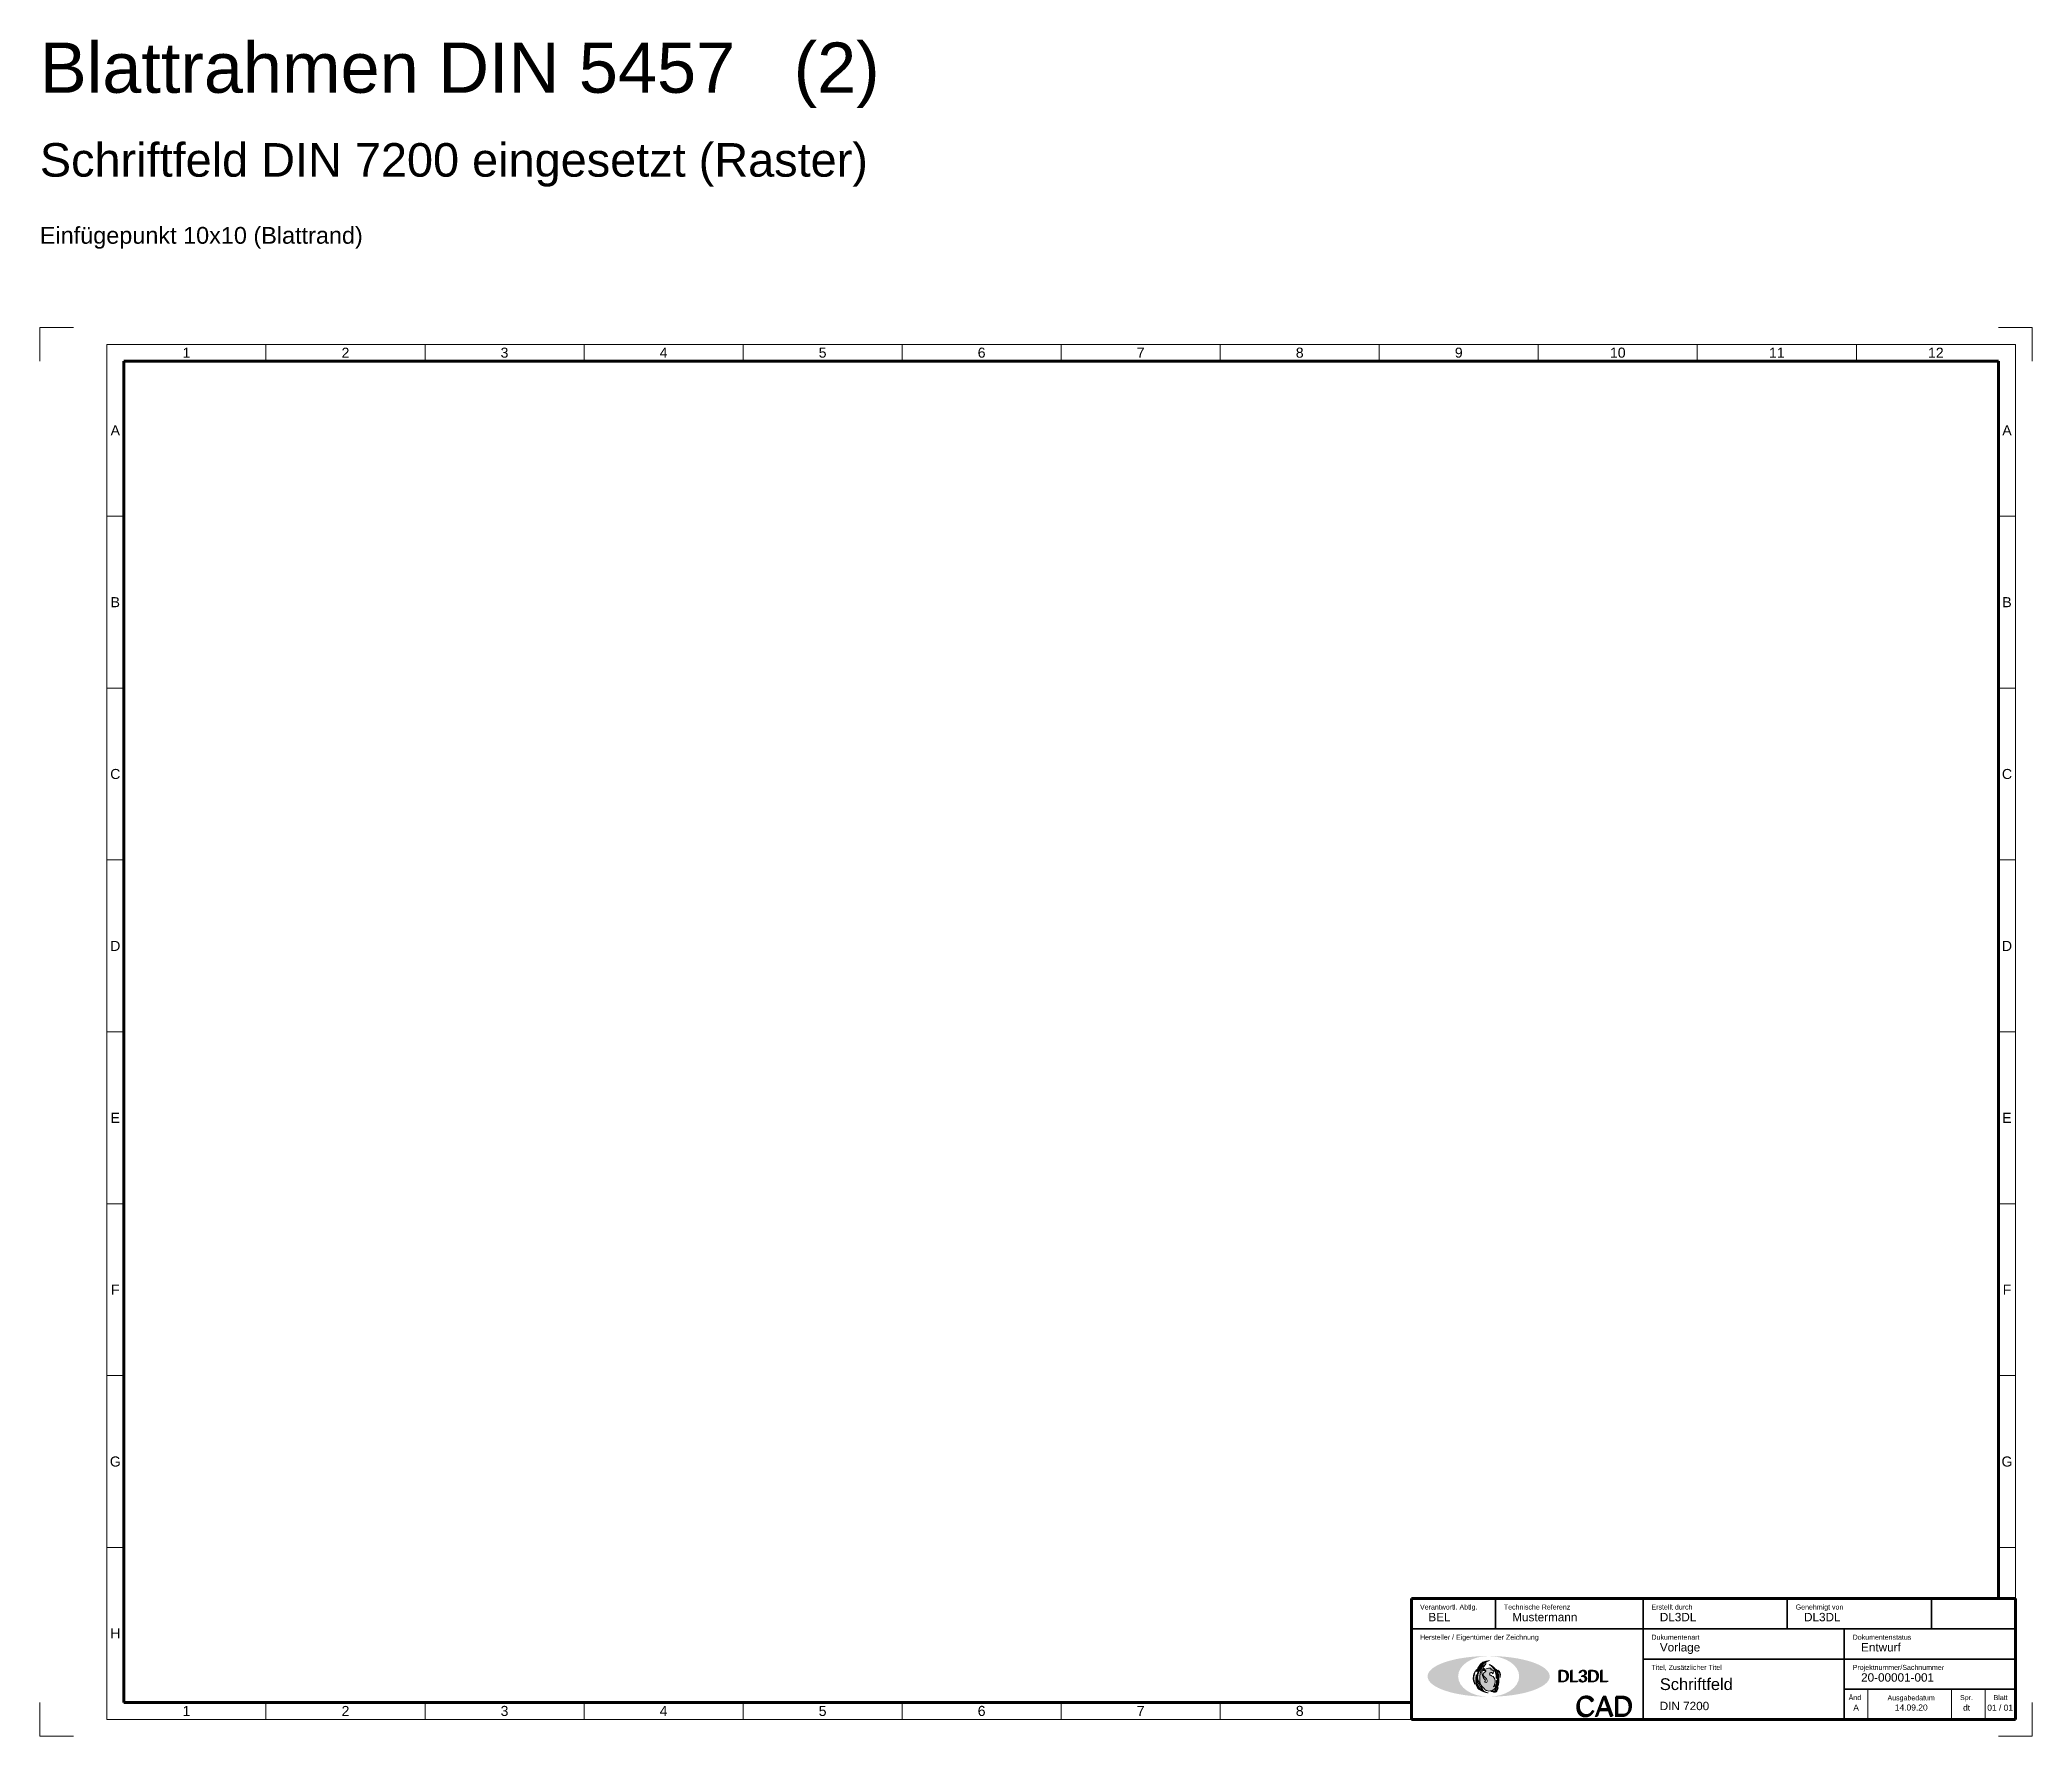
# Model space of a CAD drawing. Header units: millimetres. Extents: x 633 to 4785, y -1154 to 2521.
# Drawn here: x 1639 to 2233, y 340 to 846 of the extents above; entities that cross this region are included whole.
import ezdxf
from ezdxf.enums import TextEntityAlignment as Align

# ---------------------------------------------------------------- set-up
doc = ezdxf.new("R2010")
doc.units = ezdxf.units.MM
doc.header["$LTSCALE"] = 5
doc.linetypes.add('AUSGEZOGEN', pattern=[0])
for name, color, linetype, lineweight, true_color in [('_Blattschnitt', 1, 'Continuous', 5, 0xff0000), ('_Legende', 7, 'Continuous', 5, 0x000000), ('_PK_0.18mm', 4, 'Continuous', 18, 0x00ffff), ('_PK_0.35mm', 4, 'Continuous', 35, 0x00ffff), ('_PK_0.70mm', 30, 'Continuous', 70, 0xff7f00), ('_PK_Text_ausgefüllt', 3, 'Continuous', 5, 0x00ff00), ('_PK_Text_Vorgabe', 1, 'Continuous', 5, 0xff0000), ('_Raster_0.18mm', 94, 'Continuous', 18, 0x008000), ('_Raster_1.00mm', 5, 'Continuous', 100, 0x0000ff), ('_Raster_Einteilung', 7, 'Continuous', 18, 0x000000), ('_Raster_txt', 7, 'Continuous', 5, 0x000000), ('pfoenix', 5, 'Continuous', 5, 0x0000ff)]:
    doc.layers.add(name, color=color, linetype=linetype, lineweight=lineweight, true_color=true_color)
for name, color, linetype, true_color in [('Logo', 5, 'Continuous', 0x0000ff), ('Logo Text', 1, 'Continuous', 0xff0000), ('Logo_a', 1, 'Continuous', 0xff0000), ('Logo_b', 30, 'Continuous', 0xff7f00), ('Logo_c', 12, 'Continuous', 0xaa0000)]:
    doc.layers.add(name, color=color, linetype=linetype, true_color=true_color)
doc.styles.add('textstyle110', font='')
doc.styles.add('textstyle111', font='')
doc.styles.add('textstyle112', font='')
doc.styles.add('textstyle113', font='')
doc.styles.add('textstyle114', font='')
doc.styles.add('textstyle115', font='')
doc.styles.add('textstyle1156', font='')
doc.styles.add('textstyle1157', font='')
doc.styles.add('textstyle1158', font='')
doc.styles.add('textstyle116', font='')
doc.styles.add('textstyle117', font='')
doc.styles.add('textstyle118', font='')
doc.styles.add('textstyle119', font='')
doc.styles.add('textstyle120', font='')
doc.styles.add('textstyle121', font='')
doc.styles.add('textstyle122', font='')
doc.styles.add('textstyle123', font='')
doc.styles.add('textstyle124', font='')
doc.styles.add('textstyle125', font='')
doc.styles.add('textstyle126', font='')
doc.styles.add('textstyle127', font='')
doc.styles.add('textstyle128', font='')
doc.styles.add('textstyle129', font='')
doc.styles.add('textstyle130', font='')
doc.styles.add('textstyle131', font='')
doc.styles.add('textstyle132', font='')
doc.styles.add('textstyle133', font='')
doc.styles.add('textstyle1632', font='')
doc.styles.add('textstyle1633', font='')
doc.styles.add('textstyle1634', font='')
doc.styles.add('textstyle1635', font='')
doc.styles.add('textstyle1636', font='')
doc.styles.add('textstyle1637', font='')
doc.styles.add('textstyle1638', font='')
doc.styles.add('textstyle1639', font='')
doc.styles.add('textstyle1640', font='')
doc.styles.add('textstyle1641', font='')
doc.styles.add('textstyle1642', font='')
doc.styles.add('textstyle1643', font='')
doc.styles.add('textstyle1644', font='')
doc.styles.add('textstyle1645', font='')
doc.styles.add('textstyle1646', font='')
doc.styles.add('textstyle1647', font='')
doc.styles.add('textstyle1648', font='')
doc.styles.add('textstyle1649', font='')
doc.styles.add('textstyle1650', font='')
doc.styles.add('textstyle1651', font='')
doc.styles.add('textstyle1652', font='')
doc.styles.add('textstyle1653', font='')
doc.styles.add('textstyle1654', font='')
doc.styles.add('textstyle1655', font='')
doc.styles.add('textstyle1656', font='')
doc.styles.add('textstyle1657', font='')
doc.styles.add('textstyle1658', font='')
doc.styles.add('textstyle1659', font='')
doc.styles.add('textstyle1660', font='')
doc.styles.add('textstyle1661', font='')
doc.styles.add('textstyle1662', font='')
doc.styles.add('textstyle1663', font='')
doc.styles.add('textstyle1664', font='')
doc.styles.add('textstyle1665', font='')
doc.styles.add('textstyle1666', font='')
doc.styles.add('textstyle194', font='')
doc.styles.add('textstyle195', font='')
doc.styles.add('textstyle196', font='')
doc.styles.add('textstyle197', font='')
doc.styles.add('textstyle198', font='')
doc.styles.add('textstyle199', font='')
doc.styles.get('textstyle110').set_extended_font_data('Arial')
doc.styles.get('textstyle111').set_extended_font_data('Arial')
doc.styles.get('textstyle112').set_extended_font_data('Arial')
doc.styles.get('textstyle113').set_extended_font_data('Arial')
doc.styles.get('textstyle114').set_extended_font_data('Arial')
doc.styles.get('textstyle115').set_extended_font_data('Arial')
doc.styles.get('textstyle1156').set_extended_font_data('Arial')
doc.styles.get('textstyle1157').set_extended_font_data('Arial')
doc.styles.get('textstyle1158').set_extended_font_data('Arial')
doc.styles.get('textstyle116').set_extended_font_data('Arial')
doc.styles.get('textstyle117').set_extended_font_data('Arial')
doc.styles.get('textstyle118').set_extended_font_data('Arial')
doc.styles.get('textstyle119').set_extended_font_data('Arial')
doc.styles.get('textstyle120').set_extended_font_data('Arial')
doc.styles.get('textstyle121').set_extended_font_data('Arial')
doc.styles.get('textstyle122').set_extended_font_data('Arial')
doc.styles.get('textstyle123').set_extended_font_data('Arial')
doc.styles.get('textstyle124').set_extended_font_data('Arial')
doc.styles.get('textstyle125').set_extended_font_data('Arial')
doc.styles.get('textstyle126').set_extended_font_data('Arial')
doc.styles.get('textstyle127').set_extended_font_data('Arial')
doc.styles.get('textstyle128').set_extended_font_data('Arial')
doc.styles.get('textstyle129').set_extended_font_data('Arial')
doc.styles.get('textstyle130').set_extended_font_data('Arial')
doc.styles.get('textstyle131').set_extended_font_data('Arial')
doc.styles.get('textstyle132').set_extended_font_data('Arial')
doc.styles.get('textstyle133').set_extended_font_data('Arial')
doc.styles.get('textstyle1632').set_extended_font_data('Arial')
doc.styles.get('textstyle1633').set_extended_font_data('Arial')
doc.styles.get('textstyle1634').set_extended_font_data('Arial')
doc.styles.get('textstyle1635').set_extended_font_data('Arial')
doc.styles.get('textstyle1636').set_extended_font_data('Arial')
doc.styles.get('textstyle1637').set_extended_font_data('Arial')
doc.styles.get('textstyle1638').set_extended_font_data('Arial')
doc.styles.get('textstyle1639').set_extended_font_data('Arial')
doc.styles.get('textstyle1640').set_extended_font_data('Arial')
doc.styles.get('textstyle1641').set_extended_font_data('Arial')
doc.styles.get('textstyle1642').set_extended_font_data('Arial')
doc.styles.get('textstyle1643').set_extended_font_data('Arial')
doc.styles.get('textstyle1644').set_extended_font_data('Arial')
doc.styles.get('textstyle1645').set_extended_font_data('Arial')
doc.styles.get('textstyle1646').set_extended_font_data('Arial')
doc.styles.get('textstyle1647').set_extended_font_data('Arial')
doc.styles.get('textstyle1648').set_extended_font_data('Arial')
doc.styles.get('textstyle1649').set_extended_font_data('Arial')
doc.styles.get('textstyle1650').set_extended_font_data('Arial')
doc.styles.get('textstyle1651').set_extended_font_data('Arial')
doc.styles.get('textstyle1652').set_extended_font_data('Arial')
doc.styles.get('textstyle1653').set_extended_font_data('Arial')
doc.styles.get('textstyle1654').set_extended_font_data('Arial')
doc.styles.get('textstyle1655').set_extended_font_data('Arial')
doc.styles.get('textstyle1656').set_extended_font_data('Arial')
doc.styles.get('textstyle1657').set_extended_font_data('Arial')
doc.styles.get('textstyle1658').set_extended_font_data('Arial')
doc.styles.get('textstyle1659').set_extended_font_data('Arial')
doc.styles.get('textstyle1660').set_extended_font_data('Arial')
doc.styles.get('textstyle1661').set_extended_font_data('Arial')
doc.styles.get('textstyle1662').set_extended_font_data('Arial')
doc.styles.get('textstyle1663').set_extended_font_data('Arial')
doc.styles.get('textstyle1664').set_extended_font_data('Arial')
doc.styles.get('textstyle1665').set_extended_font_data('Arial')
doc.styles.get('textstyle1666').set_extended_font_data('Arial')
doc.styles.get('textstyle194').set_extended_font_data('Arial')
doc.styles.get('textstyle195').set_extended_font_data('Arial')
doc.styles.get('textstyle196').set_extended_font_data('URW Chancery L')
doc.styles.get('textstyle197').set_extended_font_data('URW Chancery L')
doc.styles.get('textstyle198').set_extended_font_data('URW Chancery L')
doc.styles.get('textstyle199').set_extended_font_data('URW Chancery L')

msp = doc.modelspace()

# ---------------------------------------------------------------- texts
at = {"layer": '_Legende', "attachment_point": 1}
for s, insert, char_height, style in [('Blattrahmen DIN 5457   (2)', (1639.38, 845.29), 15, 'textstyle1158'), ('Schriftfeld DIN 7200 eingesetzt (Raster)', (1639.38, 815.29), 10, 'textstyle1156'), ('Einfügepunkt 10x10 (Blattrand)', (1639.38, 790.29), 5, 'textstyle1157')]:
    msp.add_mtext(s, dxfattribs=dict(at, insert=insert, char_height=char_height, style=style))
at = {"layer": '_PK_Text_ausgefüllt', "linetype": 'AUSGEZOGEN', "lineweight": 5}
for s, height, style, p in [('BEL', 2.5, 'textstyle132', (2053.38, 375.79)), ('Mustermann', 2.5, 'textstyle133', (2078.38, 375.79)), ('DL3DL', 2.5, 'textstyle130', (2122.38, 375.79)), ('DL3DL', 2.5, 'textstyle131', (2165.38, 375.79)), ('Vorlage', 2.5, 'textstyle195', (2122.38, 366.79)), ('Entwurf', 2.5, 'textstyle194', (2182.38, 366.79)), ('Schriftfeld', 3.5, 'textstyle128', (2122.38, 355.79)), ('20-00001-001', 2.5, 'textstyle127', (2182.38, 357.79)), ('DIN 7200', 2.5, 'textstyle129', (2122.34, 349.29))]:
    msp.add_text(s, height=height, dxfattribs=dict(at, style=style)).set_placement(p, align=Align.MIDDLE_LEFT)
for s, style, p in [('A', 'textstyle126', (2180.89, 348.8)), ('14.09.20', 'textstyle125', (2197.34, 348.83)), ('dt', 'textstyle124', (2213.84, 348.77)), ('01 / 01', 'textstyle123', (2223.84, 348.77))]:
    msp.add_text(s, height=1.8, dxfattribs=dict(at, style=style)).set_placement(p, align=Align.MIDDLE_CENTER)
at = {"layer": '_PK_Text_Vorgabe', "linetype": 'AUSGEZOGEN', "lineweight": 5}
for s, style, p in [('Verantwortl. Abtlg.', 'textstyle122', (2050.88, 378.79)), ('Technische Referenz', 'textstyle121', (2075.88, 378.79)), ('Erstellt durch', 'textstyle120', (2119.88, 378.79)), ('Genehmigt von', 'textstyle117', (2162.88, 378.79)), ('Hersteller / Eigentümer der Zeichnung', 'textstyle118', (2050.88, 369.79)), ('Dukumentenart', 'textstyle119', (2119.88, 369.79)), ('Dokumentenstatus', 'textstyle116', (2179.88, 369.79)), ('Titel, Zusätzlicher Titel', 'textstyle115', (2119.88, 360.79)), ('Projektnummer/Sachnummer', 'textstyle114', (2179.88, 360.79)), ('Änd', 'textstyle113', (2178.67, 351.8)), ('Ausgabedatum', 'textstyle112', (2190.26, 351.72)), ('Spr.', 'textstyle111', (2211.88, 351.79)), ('Blatt', 'textstyle110', (2221.88, 351.79))]:
    msp.add_text(s, height=1.5, dxfattribs=dict(at, style=style)).set_placement(p, align=Align.MIDDLE_LEFT)
at = {"layer": '_Raster_txt', "char_height": 3, "attachment_point": 5}
for s, insert, style in [('1', (1683.09, 752.79), 'textstyle1655'), ('2', (1730.51, 752.79), 'textstyle1656'), ('3', (1777.92, 752.79), 'textstyle1657'), ('4', (1825.34, 752.79), 'textstyle1658'), ('5', (1872.76, 752.79), 'textstyle1659'), ('6', (1920.17, 752.79), 'textstyle1660'), ('7', (1967.59, 752.79), 'textstyle1661'), ('8', (2015.01, 752.79), 'textstyle1662'), ('9', (2062.42, 752.79), 'textstyle1663'), ('10', (2109.84, 752.79), 'textstyle1664'), ('11', (2157.26, 752.79), 'textstyle1665'), ('12', (2204.67, 752.79), 'textstyle1666'), ('A', (1661.88, 729.66), 'textstyle1640'), ('A', (2225.88, 729.66), 'textstyle1647'), ('B', (1661.88, 678.41), 'textstyle1639'), ('B', (2225.88, 678.41), 'textstyle1646'), ('C', (1661.88, 627.16), 'textstyle1638'), ('C', (2225.88, 627.16), 'textstyle1645'), ('D', (1661.88, 575.91), 'textstyle1637'), ('D', (2225.88, 575.91), 'textstyle1644'), ('E', (1661.88, 524.66), 'textstyle1636'), ('E', (2225.88, 524.66), 'textstyle1643'), ('F', (1661.88, 473.41), 'textstyle1635'), ('F', (2225.88, 473.41), 'textstyle1642'), ('G', (1661.88, 422.16), 'textstyle1634'), ('G', (2225.88, 422.16), 'textstyle1641'), ('H', (1661.88, 370.91), 'textstyle1633'), ('1', (1683.09, 347.79), 'textstyle1632'), ('2', (1730.51, 347.79), 'textstyle1648'), ('3', (1777.92, 347.79), 'textstyle1649'), ('4', (1825.34, 347.79), 'textstyle1650'), ('5', (1872.76, 347.79), 'textstyle1651'), ('6', (1920.17, 347.79), 'textstyle1652'), ('7', (1967.59, 347.79), 'textstyle1653'), ('8', (2015.01, 347.79), 'textstyle1654')]:
    msp.add_mtext(s, dxfattribs=dict(at, insert=insert, style=style))
at = {"layer": 'Logo', "attachment_point": 5}
for s, insert, char_height, style in [('DL3DL\\P', (2099.25, 358.11), 3.641, 'textstyle198'), ('CAD\\P', (2105.63, 348.95), 6.069, 'textstyle196')]:
    msp.add_mtext(s, dxfattribs=dict(at, insert=insert, char_height=char_height, style=style))
at = {"layer": 'Logo Text', "attachment_point": 5}
for s, insert, char_height, style in [('DL3DL\\P', (2099.61, 358.22), 3.641, 'textstyle199'), ('CAD\\P', (2105.91, 349.28), 6.069, 'textstyle197')]:
    msp.add_mtext(s, dxfattribs=dict(at, insert=insert, char_height=char_height, style=style))

# ---------------------------------------------------------------- hatches: boundary and pattern name
at = {"layer": 'Logo_a'}
h = msp.add_hatch(color=256, dxfattribs=at)
edge = h.paths.add_edge_path()
edge.add_ellipse((2071.34, 358.11), major_axis=(15.17, 0), ratio=0.4, start_angle=0, end_angle=360)
edge = h.paths.add_edge_path()
edge.add_ellipse((2071.34, 358.11), major_axis=(12.14, 0), ratio=0.5, start_angle=0, end_angle=360)
at = {"layer": 'Logo_b'}
h = msp.add_hatch(color=256, dxfattribs=at)
edge = h.paths.add_edge_path()
edge.add_ellipse((2071.34, 358.11), major_axis=(12.14, 0), ratio=0.5, start_angle=0, end_angle=360)
edge = h.paths.add_edge_path()
edge.add_ellipse((2071.34, 358.11), major_axis=(9.1, 0), ratio=0.666667, start_angle=0, end_angle=360)
at = {"layer": 'Logo_c'}
h = msp.add_hatch(color=256, dxfattribs=at)
edge = h.paths.add_edge_path()
edge.add_ellipse((2071.34, 358.11), major_axis=(15.17, 0), ratio=0.4, start_angle=0, end_angle=360)
edge = h.paths.add_edge_path()
edge.add_ellipse((2071.34, 358.11), major_axis=(18.21, 0), ratio=0.333333, start_angle=0, end_angle=360)
at = {"layer": 'pfoenix'}
h = msp.add_hatch(color=256, dxfattribs=at)
edge = h.paths.add_edge_path()
edge.add_spline(control_points=[(2071.64, 362.8), (2068.85, 362.12), (2067.83, 359.45), (2067.83, 359.45)], knot_values=[0, 0, 0, 0, 1, 1, 1, 1], degree=3, periodic=0)
edge.add_spline(control_points=[(2067.83, 359.45), (2067.86, 359.65), (2068.24, 362.79), (2071.64, 362.8)], knot_values=[0, 0, 0, 0, 1, 1, 1, 1], degree=3, periodic=0)
h = msp.add_hatch(color=256, dxfattribs=at)
edge = h.paths.add_edge_path()
edge.add_spline(control_points=[(2067.79, 360.21), (2066.11, 358.61), (2066.92, 355.93), (2067.28, 355.75)], knot_values=[0, 0, 0, 0, 1, 1, 1, 1], degree=3, periodic=0)
edge.add_spline(control_points=[(2067.28, 355.75), (2067.17, 355.84), (2066.36, 358.53), (2067.79, 360.21)], knot_values=[0, 0, 0, 0, 1, 1, 1, 1], degree=3, periodic=0)
h = msp.add_hatch(color=256, dxfattribs=at)
edge = h.paths.add_edge_path()
edge.add_spline(control_points=[(2070.07, 357.31), (2070.49, 357.05), (2070.19, 356.55), (2070.19, 356.55), (2070.19, 356.55), (2070.3, 356.3), (2070.96, 356.29), (2070.86, 356.9), (2070.73, 357.31), (2070.19, 357.86), (2069.75, 358.22), (2069.59, 358.71), (2069.91, 359.22), (2070.44, 359.56), (2070.53, 359.7), (2070.46, 359.88), (2070.16, 359.87), (2069.89, 359.8), (2069.67, 359.92), (2069.72, 360.29), (2070.07, 360.47), (2070.08, 360.48), (2070.08, 360.47), (2069.98, 360.31), (2069.83, 360.19), (2069.96, 360.08), (2070.36, 360.19), (2070.83, 360.45), (2071.68, 360.63), (2071.99, 360.59), (2072.03, 360.51), (2072.07, 360.24), (2071.97, 360.01), (2072.39, 360.06), (2072.68, 359.93), (2072.92, 359.68), (2072.86, 359.28), (2072.58, 358.93), (2072.47, 358.84), (2072.47, 358.84), (2072.44, 359.05), (2072.37, 359.27), (2072.12, 359.32), (2071.78, 359.26), (2071.62, 358.93), (2071.64, 358.51), (2071.95, 358.38), (2072.57, 358.17), (2072.86, 357.79)], knot_values=[0, 0, 0, 0, 1, 2, 3, 4, 5, 6, 7, 8, 9, 10, 11, 12, 13, 14, 15, 16, 17, 18, 19, 20, 21, 22, 23, 24, 25, 26, 27, 28, 29, 30, 31, 32, 33, 34, 35, 36, 37, 38, 39, 40, 41, 42, 43, 44, 45, 46, 46, 46, 46], degree=3, periodic=0)
edge.add_spline(control_points=[(2072.86, 357.79), (2073.14, 357.3), (2073.34, 356.61), (2073.23, 355.95), (2072.99, 355.35), (2072.77, 354.98), (2072.77, 354.98), (2073.49, 355.42), (2073.69, 356.16), (2073.68, 356.72), (2073.61, 356.88), (2073.82, 356.5), (2073.85, 355.83), (2073.71, 355.41), (2073.13, 354.33), (2072.52, 353.93), (2071.83, 353.74), (2071, 353.73), (2070.48, 353.99), (2070.48, 353.99), (2070.48, 353.99)], knot_values=[0, 0, 0, 0, 1, 2, 3, 4, 5, 6, 7, 8, 9, 10, 11, 12, 13, 14, 15, 16, 17, 18, 18, 18, 18], degree=3, periodic=0)
edge.add_spline(control_points=[(2070.48, 353.99), (2070.48, 353.99), (2070.42, 353.95), (2066.36, 358.61), (2070.56, 361.97)], knot_values=[0, 0, 0, 0, 1, 2, 2, 2, 2], degree=3, periodic=0)
edge.add_spline(control_points=[(2070.56, 361.97), (2068.72, 359.57), (2070.07, 357.31), (2070.07, 357.31), (2070.07, 357.31), (2070.07, 357.31), (2070.07, 357.31)], knot_values=[0, 0, 0, 0, 1, 2, 3, 4, 4, 4, 4], degree=3, periodic=0)
h = msp.add_hatch(color=256, dxfattribs=at)
edge = h.paths.add_edge_path()
edge.add_spline(control_points=[(2069.94, 362.04), (2067.86, 357.99), (2069.8, 353.77), (2069.79, 353.75), (2069.79, 353.75), (2066.78, 358.05), (2069.94, 362.04), (2069.94, 362.04), (2069.94, 362.04)], knot_values=[0, 0, 0, 0, 1, 2, 3, 4, 5, 6, 6, 6, 6], degree=3, periodic=0)
h = msp.add_hatch(color=256, dxfattribs=at)
edge = h.paths.add_edge_path()
edge.add_spline(control_points=[(2067.59, 358.53), (2067.69, 354.56), (2071.15, 353.19), (2071.15, 353.19), (2071.15, 353.19), (2067.27, 354.15), (2067.62, 358.48), (2067.62, 358.48), (2067.59, 358.53)], knot_values=[0, 0, 0, 0, 1, 2, 3, 4, 5, 6, 6, 6, 6], degree=3, periodic=0)
h = msp.add_hatch(color=256, dxfattribs=at)
edge = h.paths.add_edge_path()
edge.add_spline(control_points=[(2073.49, 358.82), (2073.55, 358.48), (2073.59, 358.21), (2073.62, 357.79), (2073.63, 357.46), (2073.62, 357.46), (2073.62, 357.46), (2073.77, 357.91), (2073.77, 358.43), (2073.66, 359.37), (2073.36, 360.23), (2073.11, 360.65), (2072.4, 361.23), (2071.45, 361.65), (2071.45, 361.65), (2071.45, 361.65)], knot_values=[0, 0, 0, 0, 1, 2, 3, 4, 5, 6, 7, 8, 9, 10, 11, 12, 13, 13, 13, 13], degree=3, periodic=0)
edge.add_spline(control_points=[(2071.45, 361.65), (2072.02, 361.36), (2072.34, 361.03), (2072.68, 360.6), (2073.02, 360.15), (2073.35, 359.43), (2073.49, 358.82)], knot_values=[0, 0, 0, 0, 1, 2, 3, 4, 4, 4, 4], degree=3, periodic=0)
h = msp.add_hatch(color=256, dxfattribs=at)
edge = h.paths.add_edge_path()
edge.add_spline(control_points=[(2074.4, 356.56), (2074.37, 356.03), (2074.21, 355.31), (2073.98, 354.91), (2073.48, 354.44), (2073.2, 354.17), (2073.19, 354.17), (2073.4, 354.53), (2073.68, 354.98), (2073.84, 355.41), (2073.85, 355.83), (2073.66, 356.79)], knot_values=[0, 0, 0, 0, 1, 2, 3, 4, 5, 6, 7, 8, 9, 9, 9, 9], degree=3, periodic=0)
edge.add_spline(control_points=[(2073.66, 356.79), (2073.93, 356.93), (2073.98, 357.22), (2074.01, 358.11), (2073.96, 358.9), (2073.94, 359.33), (2073.67, 360.19), (2073.5, 360.3), (2073.98, 359.69), (2074.13, 359.27), (2074.3, 358.68), (2074.38, 358.1), (2074.42, 357.3), (2074.4, 356.56)], knot_values=[0, 0, 0, 0, 1, 2, 3, 4, 5, 6, 7, 8, 9, 10, 11, 11, 11, 11], degree=3, periodic=0)
h = msp.add_hatch(color=256, dxfattribs=at)
edge = h.paths.add_edge_path()
edge.add_spline(control_points=[(2074.77, 357.77), (2074.76, 358.33), (2074.69, 358.69), (2074.6, 359.11), (2074.43, 359.45), (2074.06, 359.98), (2074.06, 359.98), (2074.06, 359.98)], knot_values=[0, 0, 0, 0, 1, 2, 3, 4, 5, 5, 5, 5], degree=3, periodic=0)
edge.add_spline(control_points=[(2074.06, 359.98), (2074.94, 359.55), (2074.77, 357.77), (2074.77, 357.77), (2074.77, 357.77)], knot_values=[0, 0, 0, 0, 1, 2, 2, 2, 2], degree=3, periodic=0)
h = msp.add_hatch(color=256, dxfattribs=at)
edge = h.paths.add_edge_path()
edge.add_spline(control_points=[(2072.25, 353.56), (2072.62, 353.41), (2073.25, 353.4), (2073.59, 353.49), (2073.9, 353.84), (2074.09, 354.31), (2074.12, 354.67), (2074.15, 354.83), (2074.15, 354.83), (2074.15, 354.83), (2074.03, 354.51), (2073.93, 354.4), (2073.68, 354.09), (2073.41, 353.91), (2073.15, 353.8), (2072.76, 353.68), (2072.38, 353.65), (2072.25, 353.65), (2072.11, 353.66), (2072.11, 353.65), (2072.11, 353.65), (2072.19, 353.59), (2072.25, 353.56), (2072.25, 353.56), (2072.25, 353.56)], knot_values=[0, 0, 0, 0, 1, 2, 3, 4, 5, 6, 7, 8, 9, 10, 11, 12, 13, 14, 15, 16, 17, 18, 19, 20, 21, 22, 22, 22, 22], degree=3, periodic=0)

# ---------------------------------------------------------------- linework, layer by layer
at = {"layer": '_Blattschnitt'}
for p, q in [((1639.38, 760.29), (1649.38, 760.29)), ((1639.38, 760.29), (1639.38, 750.29)), ((2233.38, 760.29), (2223.38, 760.29)), ((2233.38, 760.29), (2233.38, 750.29)), ((1639.38, 340.29), (1639.38, 350.29)), ((2233.38, 340.29), (2233.38, 350.29)), ((1639.38, 340.29), (1649.38, 340.29)), ((2233.38, 340.29), (2223.38, 340.29))]:
    msp.add_line(p, q, dxfattribs=at)
at = {"layer": '_PK_0.18mm', "linetype": 'AUSGEZOGEN', "lineweight": 18}
for p, q in [((2184.38, 345.29), (2184.38, 354.29)), ((2209.38, 345.29), (2209.38, 354.29)), ((2219.38, 345.29), (2219.38, 354.29))]:
    msp.add_line(p, q, dxfattribs=at)
at = {"layer": '_PK_0.35mm', "linetype": 'AUSGEZOGEN'}
for p, q in [((2073.38, 372.29), (2073.38, 381.29)), ((2117.38, 345.29), (2117.38, 381.29)), ((2160.38, 372.29), (2160.38, 381.29)), ((2203.38, 372.29), (2203.38, 381.29)), ((2048.38, 372.29), (2228.38, 372.29)), ((2177.38, 345.29), (2177.38, 372.29)), ((2117.38, 363.29), (2228.38, 363.29)), ((2177.38, 354.29), (2228.38, 354.29))]:
    msp.add_line(p, q, dxfattribs=at)
at = {"layer": '_PK_0.70mm', "linetype": 'AUSGEZOGEN', "lineweight": 70}
for p, q in [((2048.38, 381.29), (2228.38, 381.29)), ((2048.38, 345.29), (2048.38, 381.29)), ((2228.38, 345.29), (2228.38, 381.29)), ((2048.38, 345.29), (2228.38, 345.29))]:
    msp.add_line(p, q, dxfattribs=at)
at = {"layer": '_Raster_0.18mm'}
for p, q in [((2228.38, 755.29), (1659.38, 755.29)), ((1659.38, 755.29), (1659.38, 345.29)), ((2228.38, 381.29), (2228.38, 755.29)), ((1659.38, 345.29), (2048.38, 345.29))]:
    msp.add_line(p, q, dxfattribs=at)
at = {"layer": '_Raster_1.00mm'}
for p, q in [((2223.38, 750.29), (1664.38, 750.29)), ((1664.38, 750.29), (1664.38, 350.29)), ((2223.38, 381.29), (2223.38, 750.29)), ((1664.38, 350.29), (2048.38, 350.29))]:
    msp.add_line(p, q, dxfattribs=at)
at = {"layer": '_Raster_Einteilung'}
for p, q in [((1706.8, 755.29), (1706.8, 750.29)), ((1754.22, 755.29), (1754.22, 750.29)), ((1801.63, 755.29), (1801.63, 750.29)), ((1849.05, 755.29), (1849.05, 750.29)), ((1896.47, 755.29), (1896.47, 750.29)), ((1943.88, 755.29), (1943.88, 750.29)), ((1991.3, 755.29), (1991.3, 750.29)), ((2038.72, 755.29), (2038.72, 750.29)), ((2086.13, 755.29), (2086.13, 750.29)), ((2133.55, 755.29), (2133.55, 750.29)), ((2180.97, 755.29), (2180.97, 750.29)), ((1659.38, 704.04), (1664.38, 704.04)), ((2223.38, 704.04), (2228.38, 704.04)), ((1659.38, 652.79), (1664.38, 652.79)), ((2223.38, 652.79), (2228.38, 652.79)), ((1659.38, 601.54), (1664.38, 601.54)), ((2223.38, 601.54), (2228.38, 601.54)), ((1659.38, 550.29), (1664.38, 550.29)), ((2223.38, 550.29), (2228.38, 550.29)), ((1659.38, 499.04), (1664.38, 499.04)), ((2223.38, 499.04), (2228.38, 499.04)), ((1659.38, 447.79), (1664.38, 447.79)), ((2223.38, 447.79), (2228.38, 447.79)), ((1659.38, 396.54), (1664.38, 396.54)), ((2223.38, 396.54), (2228.38, 396.54)), ((1706.8, 350.29), (1706.8, 345.29)), ((1754.22, 350.29), (1754.22, 345.29)), ((1801.63, 350.29), (1801.63, 345.29)), ((1849.05, 350.29), (1849.05, 345.29)), ((1896.47, 350.29), (1896.47, 345.29)), ((1943.88, 350.29), (1943.88, 345.29)), ((1991.3, 350.29), (1991.3, 345.29)), ((2038.72, 350.29), (2038.72, 345.29))]:
    msp.add_line(p, q, dxfattribs=at)
at = {"layer": 'pfoenix'}
for points in [[(2071.64, 362.8), (2068.24, 362.79), (2067.86, 359.65), (2067.83, 359.45)], [(2071.64, 362.8), (2068.85, 362.12), (2067.83, 359.45), (2067.83, 359.45)], [(2067.79, 360.21), (2066.11, 358.61), (2066.92, 355.93), (2067.28, 355.75)], [(2070.56, 361.97), (2066.36, 358.61), (2070.42, 353.95), (2070.48, 353.99), (2070.48, 353.99)], [(2067.79, 360.21), (2066.36, 358.53), (2067.17, 355.84), (2067.28, 355.75)], [(2067.59, 358.53), (2067.69, 354.56), (2071.15, 353.19), (2071.15, 353.19), (2071.15, 353.19), (2067.27, 354.15), (2067.62, 358.48), (2067.62, 358.48), (2067.59, 358.53)], [(2069.94, 362.04), (2067.86, 357.99), (2069.8, 353.77), (2069.79, 353.75), (2069.79, 353.75), (2066.78, 358.05), (2069.94, 362.04), (2069.94, 362.04), (2069.94, 362.04)], [(2070.56, 361.97), (2068.72, 359.57), (2070.07, 357.31), (2070.07, 357.31), (2070.07, 357.31), (2070.07, 357.31), (2070.07, 357.31)], [(2070.07, 357.31), (2070.49, 357.05), (2070.19, 356.55), (2070.19, 356.55), (2070.19, 356.55), (2070.3, 356.3), (2070.96, 356.29), (2070.86, 356.9), (2070.73, 357.31), (2070.19, 357.86), (2069.75, 358.22), (2069.59, 358.71), (2069.91, 359.22), (2070.44, 359.56), (2070.53, 359.7), (2070.46, 359.88), (2070.16, 359.87), (2069.89, 359.8), (2069.67, 359.92), (2069.72, 360.29), (2070.07, 360.47), (2070.08, 360.48), (2070.08, 360.47), (2069.98, 360.31), (2069.83, 360.19), (2069.96, 360.08), (2070.36, 360.19), (2070.83, 360.45), (2071.68, 360.63), (2071.99, 360.59), (2072.03, 360.51), (2072.07, 360.24), (2071.97, 360.01), (2072.39, 360.06), (2072.68, 359.93), (2072.92, 359.68), (2072.86, 359.28), (2072.58, 358.93), (2072.47, 358.84), (2072.47, 358.84), (2072.44, 359.05), (2072.37, 359.27), (2072.12, 359.32), (2071.78, 359.26), (2071.62, 358.93), (2071.64, 358.51), (2071.95, 358.38), (2072.57, 358.17), (2072.86, 357.79)], [(2072.86, 357.79), (2073.14, 357.3), (2073.34, 356.61), (2073.23, 355.95), (2072.99, 355.35), (2072.77, 354.98), (2072.77, 354.98), (2073.49, 355.42), (2073.69, 356.16), (2073.68, 356.72), (2073.61, 356.88), (2073.82, 356.5), (2073.85, 355.83), (2073.71, 355.41), (2073.13, 354.33), (2072.52, 353.93), (2071.83, 353.74), (2071, 353.73), (2070.48, 353.99), (2070.48, 353.99), (2070.48, 353.99)], [(2071.45, 361.65), (2072.02, 361.36), (2072.34, 361.03), (2072.68, 360.6), (2073.02, 360.15), (2073.35, 359.43), (2073.49, 358.82)], [(2073.49, 358.82), (2073.55, 358.48), (2073.59, 358.21), (2073.62, 357.79), (2073.63, 357.46), (2073.62, 357.46), (2073.62, 357.46), (2073.77, 357.91), (2073.77, 358.43), (2073.66, 359.37), (2073.36, 360.23), (2073.11, 360.65), (2072.4, 361.23), (2071.45, 361.65), (2071.45, 361.65), (2071.45, 361.65)], [(2074.4, 356.56), (2074.37, 356.03), (2074.21, 355.31), (2073.98, 354.91), (2073.48, 354.44), (2073.2, 354.17), (2073.19, 354.17), (2073.4, 354.53), (2073.68, 354.98), (2073.84, 355.41), (2073.85, 355.83), (2073.66, 356.79)], [(2073.66, 356.79), (2073.93, 356.93), (2073.98, 357.22), (2074.01, 358.11), (2073.96, 358.9), (2073.94, 359.33), (2073.67, 360.19), (2073.5, 360.3), (2073.98, 359.69), (2074.13, 359.27), (2074.3, 358.68), (2074.38, 358.1), (2074.42, 357.3), (2074.4, 356.56)], [(2074.06, 359.98), (2074.94, 359.55), (2074.77, 357.77), (2074.77, 357.77), (2074.77, 357.77)], [(2074.77, 357.77), (2074.76, 358.33), (2074.69, 358.69), (2074.6, 359.11), (2074.43, 359.45), (2074.06, 359.98), (2074.06, 359.98), (2074.06, 359.98)], [(2072.25, 353.56), (2072.62, 353.41), (2073.25, 353.4), (2073.59, 353.49), (2073.9, 353.84), (2074.09, 354.31), (2074.12, 354.67), (2074.15, 354.83), (2074.15, 354.83), (2074.15, 354.83), (2074.03, 354.51), (2073.93, 354.4), (2073.68, 354.09), (2073.41, 353.91), (2073.15, 353.8), (2072.76, 353.68), (2072.38, 353.65), (2072.25, 353.65), (2072.11, 353.66), (2072.11, 353.65), (2072.11, 353.65), (2072.19, 353.59), (2072.25, 353.56), (2072.25, 353.56), (2072.25, 353.56)]]:
    msp.add_open_spline(points, degree=3, dxfattribs=at)

msp.set_redraw_order([(e.dxf.handle, doc.entitydb.next_handle()) for e in msp.query("TEXT MTEXT ATTDEF DIMENSION ARC_DIMENSION")])  # texts and dimensions are drawn at this point

doc.saveas('drawing.dxf')
